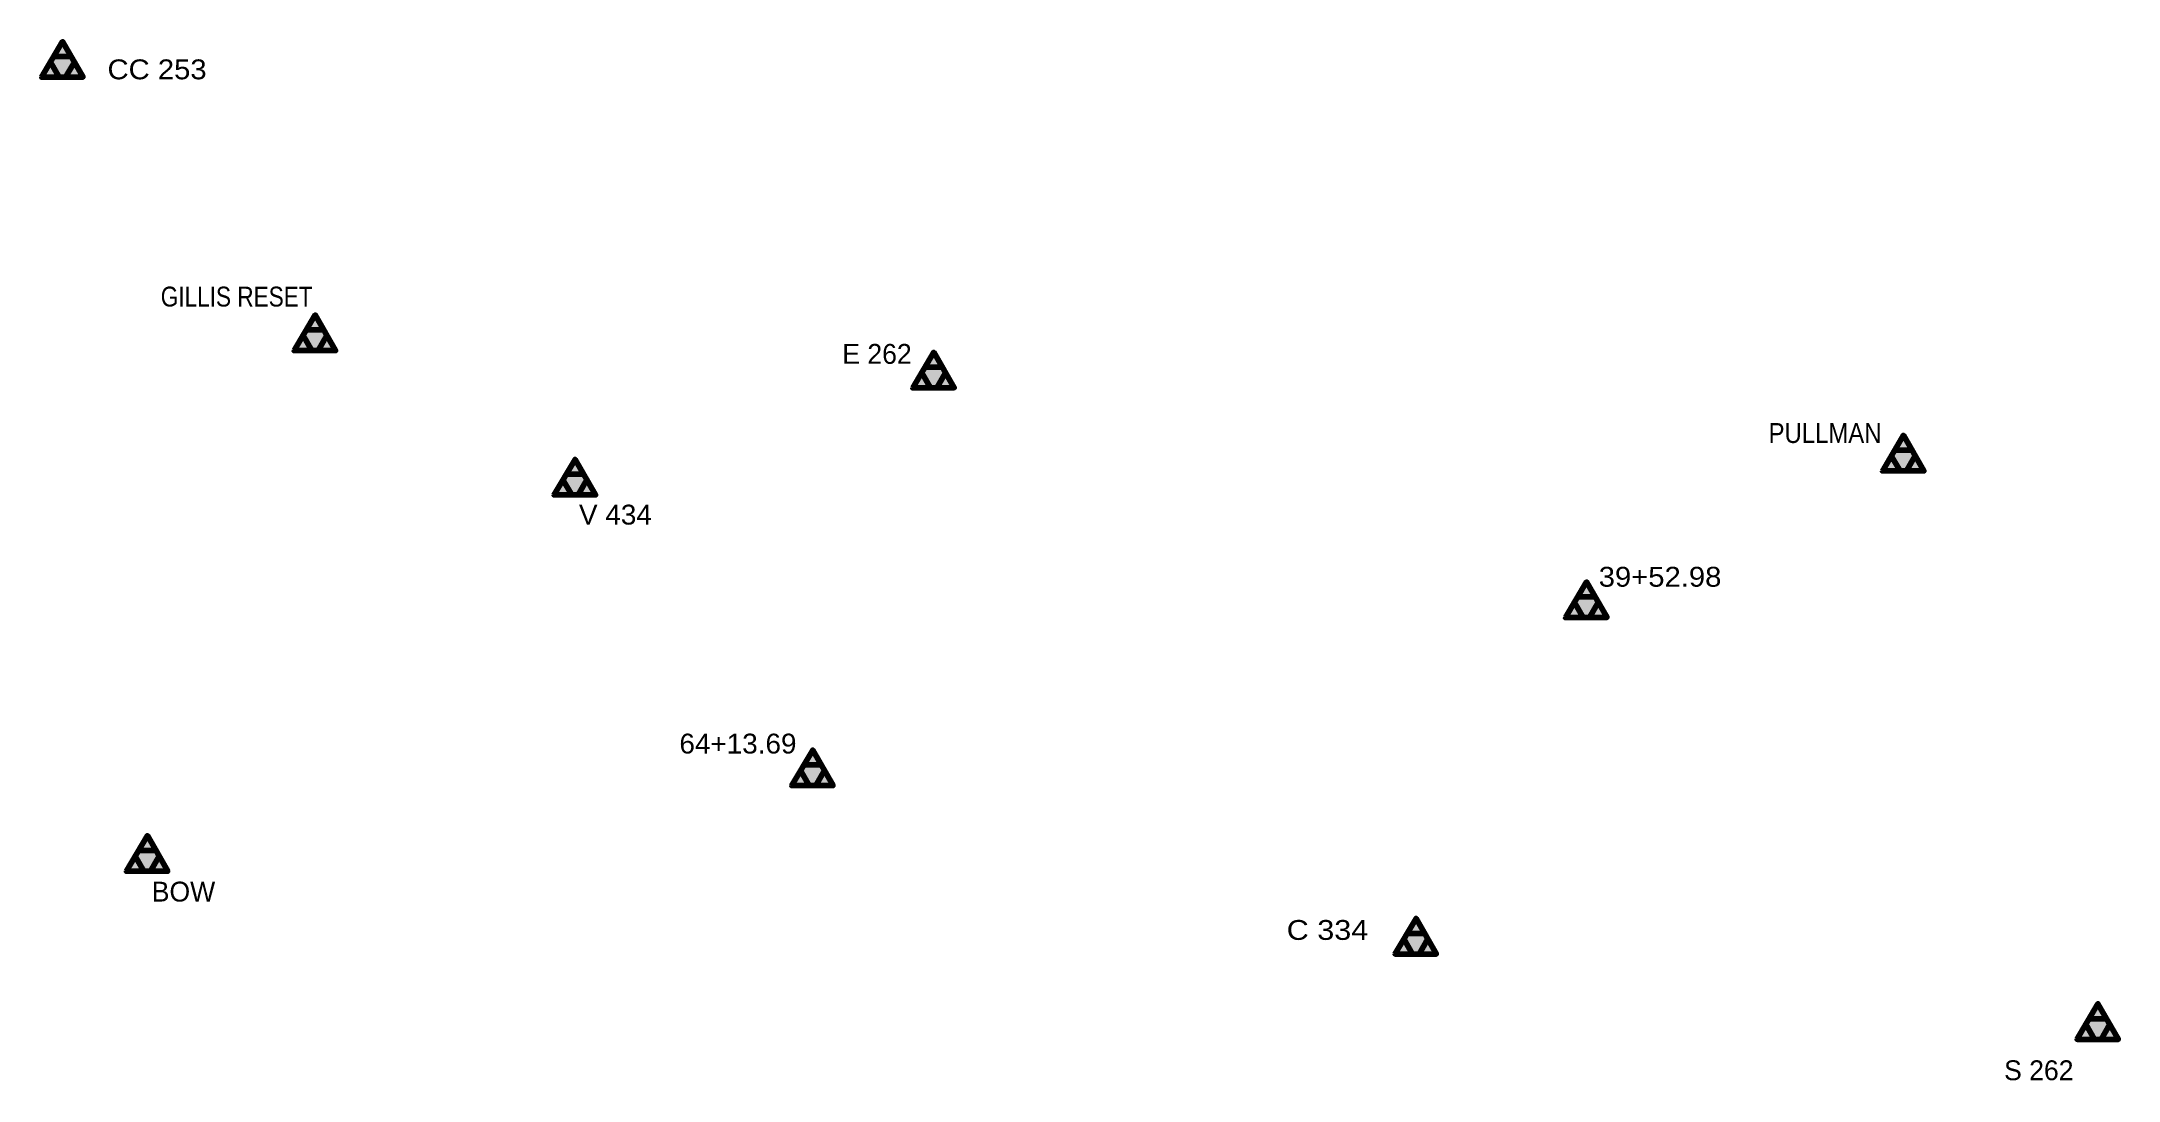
# Model space of a CAD drawing. Header units: feet. Extents: x -1054768 to 1163839, y -940989 to 791041.
# Drawn here: x 600371 to 1002915, y -382089 to -180665 of the extents above; entities that cross this region are included whole.
import ezdxf

# ---------------------------------------------------------------- set-up
doc = ezdxf.new("R2010")
doc.units = ezdxf.units.FT
doc.header["$LTSCALE"] = 1500
doc.layers.add('31', color=7, linetype='Continuous')
doc.layers.add('34', color=7, linetype='Continuous', lineweight=35)
doc.layers.add('35', color=7, linetype='Continuous', lineweight=106)

msp = doc.modelspace()

# ---------------------------------------------------------------- texts
at = {"layer": '31'}
for s, width, p in [('CC 253', 1.1, (613160, -187986)), ('GILLIS RESET', 0.85, (623476, -232038)), ('PULLMAN', 0.9, (935101, -258493)), ('V 434', 1.05, (704532, -274312)), ('39+52.98', 1.1, (902177, -286359)), ('64+13.69', 1.05, (723999, -318701)), ('C 334', 1.15, (841708, -354834))]:
    msp.add_text(s, height=3850, dxfattribs=dict(at, width=width)).set_placement(p)
for s, p in [('E 262', (755569, -243145)), ('BOW', (621734, -347397)), ('S 262', (980748, -382034))]:
    msp.add_text(s, height=3850, dxfattribs=at).set_placement(p)

# ---------------------------------------------------------------- hatches: boundary and pattern name
at = {"layer": '34'}
for points in [[(604457, -180665), (600371, -187586), (608423, -187569)], [(653407, -233663), (649321, -240584), (657372, -240567)], [(773308, -240891), (769222, -247812), (777274, -247795)], [(961236, -257009), (957150, -263931), (965202, -263913)], [(703777, -261668), (699692, -268589), (707743, -268572)], [(899822, -285421), (895736, -292342), (903788, -292325)], [(749830, -318019), (745744, -324941), (753795, -324923)], [(620882, -334625), (616797, -341547), (624848, -341529)], [(866768, -350671), (862682, -357592), (870733, -357575)], [(998949, -367219), (994864, -374141), (1002915, -374123)]]:
    msp.add_hatch(color=256, dxfattribs=at).paths.add_polyline_path(points)

# ---------------------------------------------------------------- linework, layer by layer
for points in [[(604457, -180665), (600371, -187586), (608423, -187569)], [(653407, -233663), (649321, -240584), (657372, -240567)], [(773308, -240891), (769222, -247812), (777274, -247795)], [(961236, -257009), (957150, -263931), (965202, -263913)], [(703777, -261668), (699692, -268589), (707743, -268572)], [(899822, -285421), (895736, -292342), (903788, -292325)], [(749830, -318019), (745744, -324941), (753795, -324923)], [(620882, -334625), (616797, -341547), (624848, -341529)], [(866768, -350671), (862682, -357592), (870733, -357575)], [(998949, -367219), (994864, -374141), (1002915, -374123)]]:
    msp.add_lwpolyline(points, close=True, dxfattribs=at)
at = {"layer": '35'}
for p, q in [((603803, -187569), (602113, -184641)), ((602732, -183569), (606113, -183569)), ((605041, -187569), (606731, -184640)), ((651682, -236567), (655063, -236567)), ((652753, -240567), (651063, -237639)), ((653991, -240567), (655681, -237638)), ((772654, -247795), (770964, -244867)), ((771583, -243795), (774964, -243795)), ((773892, -247795), (775582, -244866)), ((960582, -263913), (958892, -260985)), ((959511, -259913), (962892, -259913)), ((961820, -263913), (963510, -260984)), ((703124, -268572), (701433, -265644)), ((702052, -264572), (705433, -264572)), ((704361, -268572), (706052, -265643)), ((899168, -292325), (897478, -289397)), ((898097, -288325), (901478, -288325)), ((900406, -292325), (902096, -289396)), ((749176, -324923), (747486, -321995)), ((748105, -320923), (751486, -320923)), ((750414, -324923), (752104, -321994)), ((619158, -337529), (622538, -337529)), ((620229, -341529), (618538, -338601)), ((621466, -341529), (623157, -338600)), ((865043, -353575), (868424, -353575)), ((866114, -357575), (864424, -354647)), ((867352, -357575), (869042, -354646)), ((997225, -370123), (1000605, -370123)), ((998296, -374123), (996605, -371195)), ((999533, -374123), (1001224, -371194))]:
    msp.add_line(p, q, dxfattribs=at)
for points in [[(600423, -187569), (608423, -187569), (604457, -180665), (604457, -180665), (600371, -187586), (600371, -187586)], [(649372, -240567), (657372, -240567), (653407, -233663), (653407, -233663), (649321, -240584), (649321, -240584)], [(769274, -247795), (777274, -247795), (773308, -240891), (773308, -240891), (769222, -247812), (769222, -247812)], [(957202, -263913), (965202, -263913), (961236, -257009), (961236, -257009), (957150, -263931), (957150, -263931)], [(699743, -268572), (707743, -268572), (703777, -261668), (703777, -261668), (699692, -268589), (699692, -268589)], [(895788, -292325), (903788, -292325), (899822, -285421), (899822, -285421), (895736, -292342), (895736, -292342)], [(745795, -324923), (753795, -324923), (749830, -318019), (749830, -318019), (745744, -324941), (745744, -324941)], [(616848, -341529), (624848, -341529), (620882, -334625), (620882, -334625), (616797, -341547), (616797, -341547)], [(862733, -357575), (870733, -357575), (866768, -350671), (866768, -350671), (862682, -357592), (862682, -357592)], [(994915, -374123), (1002915, -374123), (998949, -367219), (998949, -367219), (994864, -374141), (994864, -374141)]]:
    msp.add_lwpolyline(points, dxfattribs=at)

msp.set_redraw_order([(e.dxf.handle, doc.entitydb.next_handle()) for e in msp.query("TEXT MTEXT ATTDEF DIMENSION ARC_DIMENSION")])  # texts and dimensions are drawn at this point

doc.saveas('drawing.dxf')
